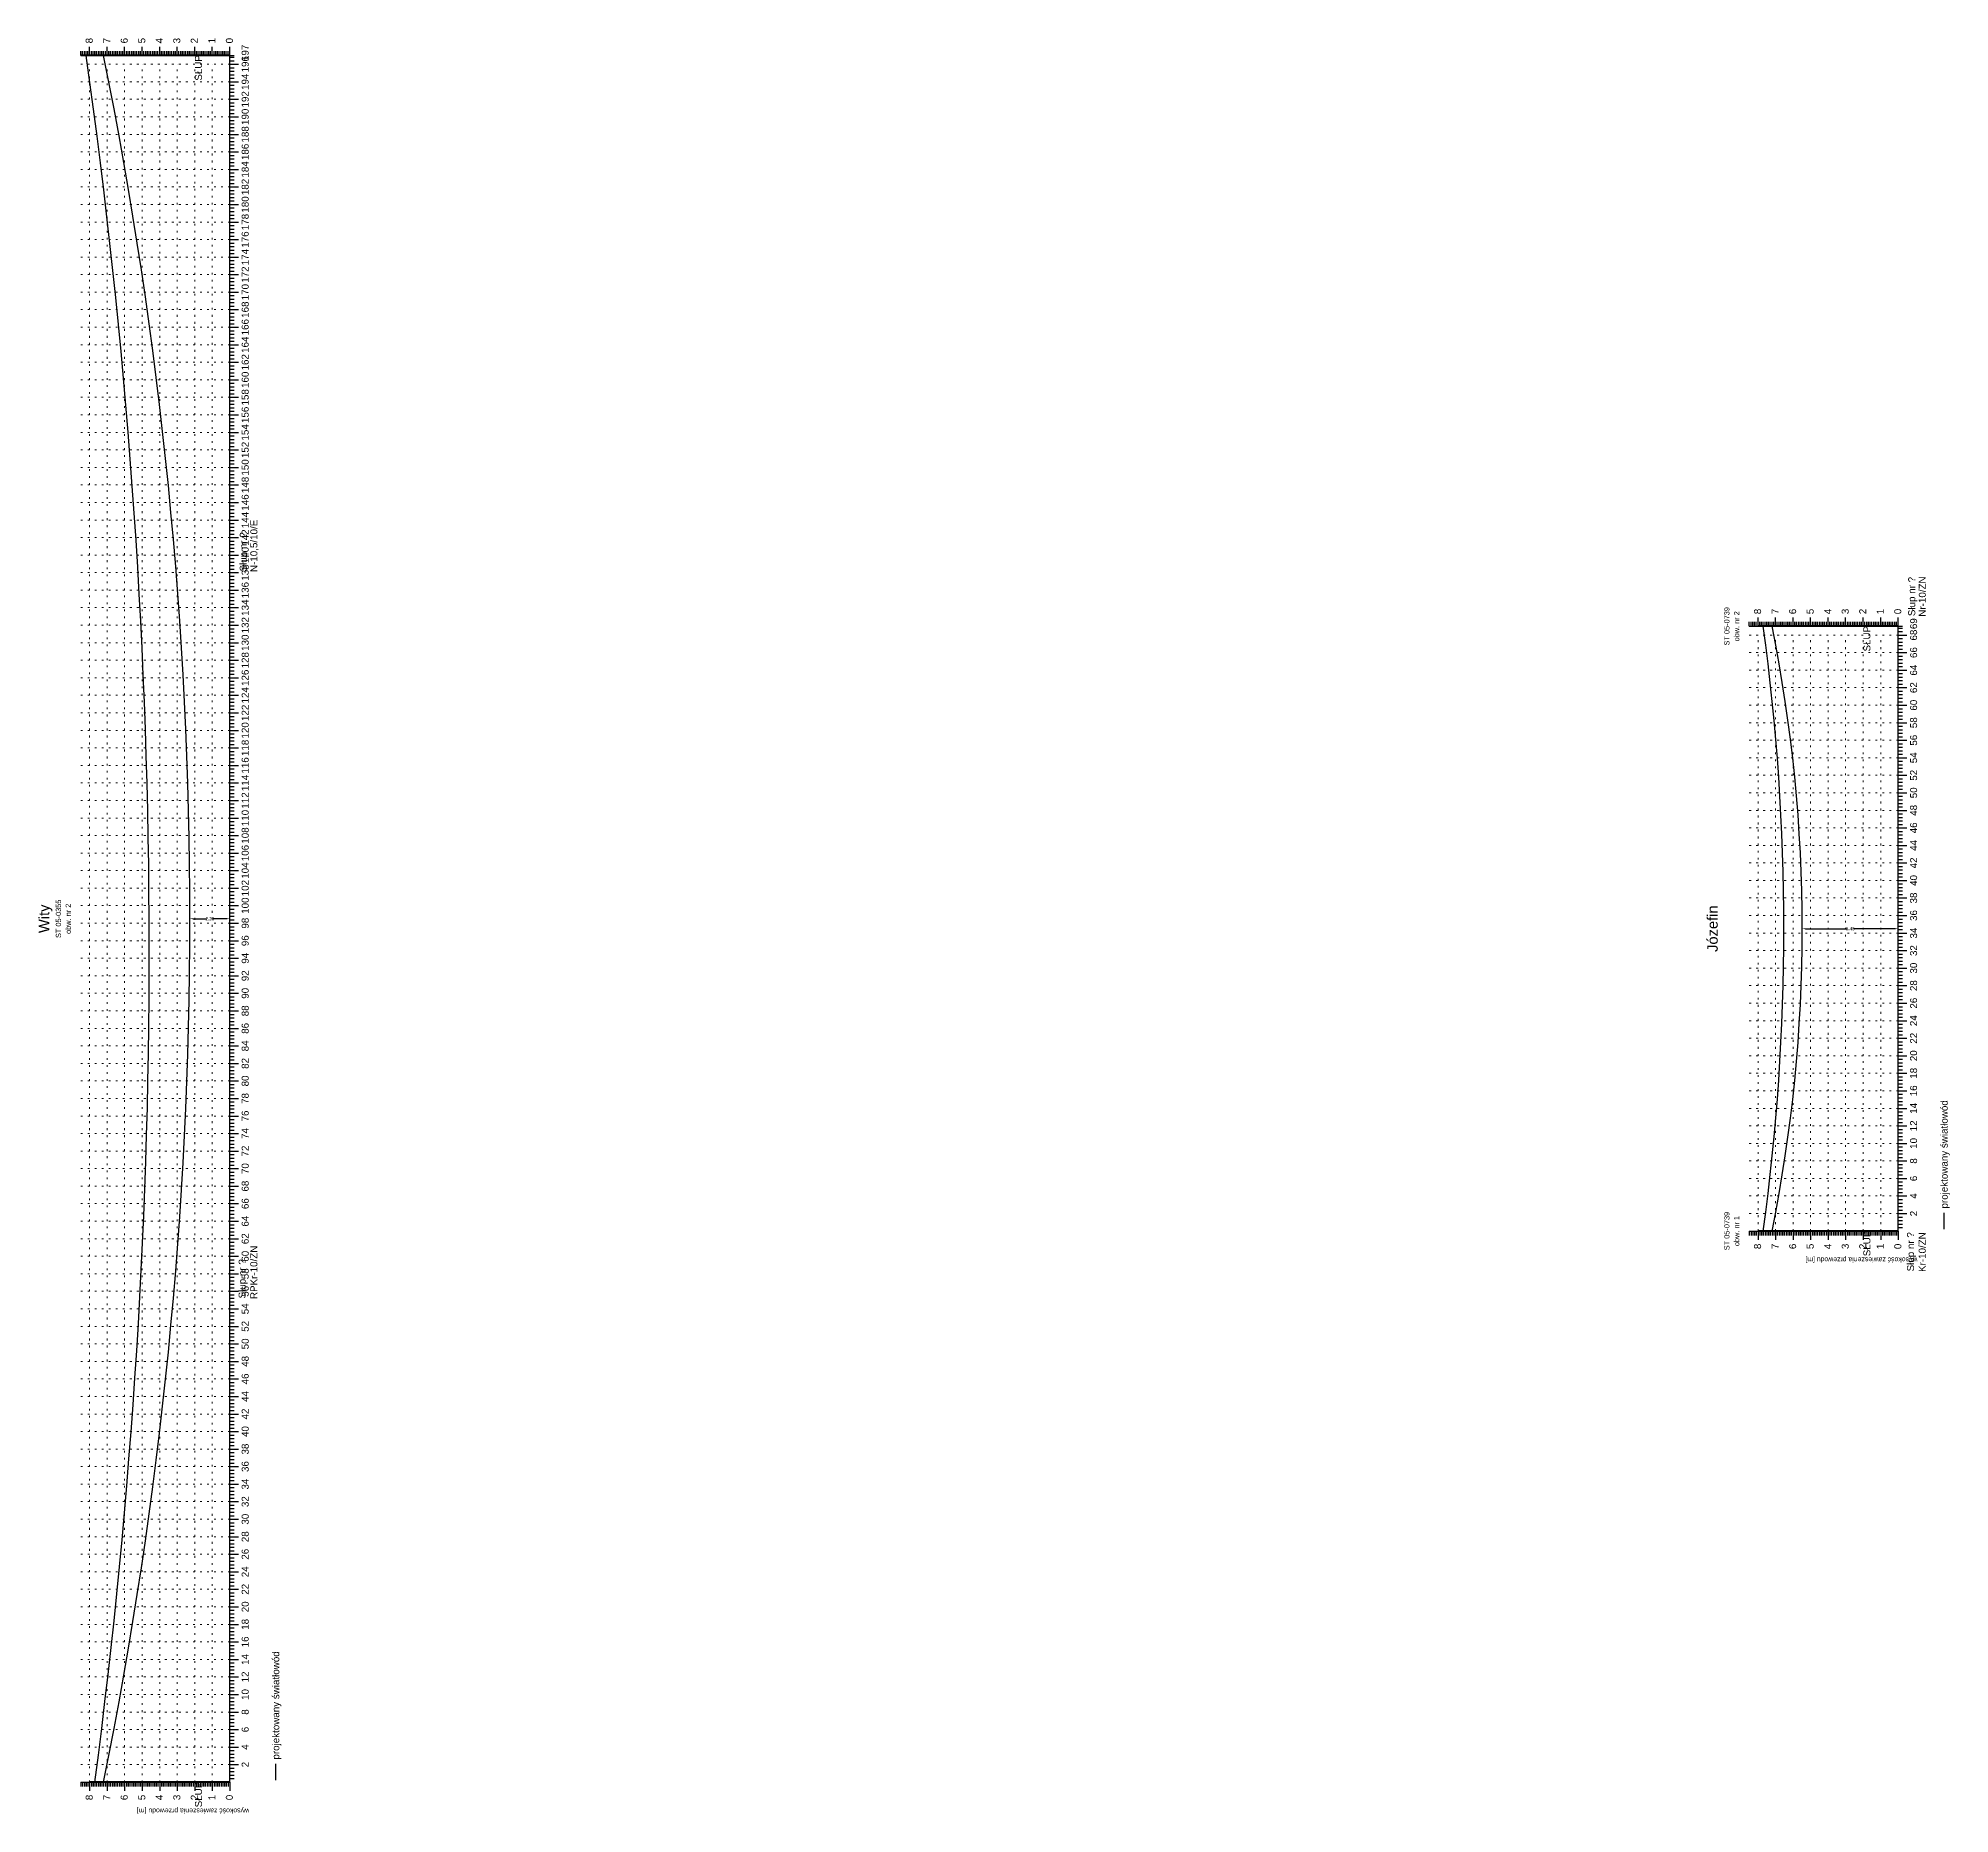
# Model space of a CAD drawing. Header units: inches. Extents: x -863 to 1426, y 1206 to 1480.
# Drawn here: x -675.5 to -566.4, y 1292.6 to 1393.9 of the extents above; entities that cross this region are included whole.
import ezdxf
from ezdxf.enums import TextEntityAlignment as Align

# ---------------------------------------------------------------- set-up
doc = ezdxf.new("R2010")
doc.units = ezdxf.units.IN
doc.header["$MEASUREMENT"] = 0
doc.linetypes.add('ACAD_ISO07W100', pattern=[3, 0, -3])
doc.layers.add('ramka', color=7, linetype='Continuous', plot=False)
doc.styles.get("Standard").update_dxf_attribs({"font": 'arial.ttf'})
doc.dimstyles.get("Standard").update_dxf_attribs({"dimtxt": 0.25, "dimasz": 0.18, "dimexe": 0.18, "dimexo": 0.0625, "dimgap": -0.09, "dimtad": 0, "dimtih": 1, "dimtoh": 1, "dimzin": 0, "dimdsep": 46, "dimtxsty": 'Standard', "dimcen": 0.09, "dimadec": 0, "dimazin": 0, "dimtfac": 1, "dimtofl": 0, "dimtmove": 0, "dimatfit": 3, "dimfxl": 1, "dimtolj": 1, "dimtzin": 0, "dimarcsym": 0})

msp = doc.modelspace()

# ---------------------------------------------------------------- texts
for s, p in [('8', (-672.348, 1393.617)), ('7', (-671.348, 1393.617)), ('6', (-670.348, 1393.617)), ('5', (-669.348, 1393.617)), ('4', (-668.348, 1393.617)), ('3', (-667.348, 1393.617)), ('2', (-666.348, 1393.617)), ('1', (-665.348, 1393.617)), ('0', (-664.348, 1393.617)), ('Słup nr ?', (-663.553, 1363.492)), ('N-10,5/10/E', (-662.948, 1363.461)), ('Słup nr ?', (-568.352, 1360.944)), ('Nr-10/ZN', (-567.747, 1360.913)), ('8', (-577.147, 1361.054)), ('7', (-576.147, 1361.054)), ('6', (-575.147, 1361.054)), ('5', (-574.147, 1361.054)), ('4', (-573.147, 1361.054)), ('3', (-572.147, 1361.054)), ('2', (-571.147, 1361.054)), ('1', (-570.147, 1361.054)), ('0', (-569.147, 1361.054)), ('projektowany światłowód', (-566.501, 1327.149)), ('Słup nr ?', (-568.419, 1323.564)), ('Kr-10/ZN', (-567.752, 1323.53)), ('Słup nr ?', (-663.62, 1322.021)), ('RPKr-10/ZN', (-662.953, 1321.987)), ('projektowany światłowód', (-661.702, 1295.712))]:
    msp.add_text(s, height=0.4, rotation=90).set_placement(p)
for s, height, p in [('197', 0.4, (-663.446, 1393.077)), ('196', 0.4, (-663.446, 1392.427)), ('194', 0.4, (-663.446, 1391.427)), ('192', 0.4, (-663.446, 1390.427)), ('190', 0.4, (-663.446, 1389.427)), ('188', 0.4, (-663.446, 1388.427)), ('186', 0.4, (-663.446, 1387.427)), ('184', 0.4, (-663.446, 1386.427)), ('182', 0.4, (-663.446, 1385.427)), ('180', 0.4, (-663.446, 1384.427)), ('178', 0.4, (-663.446, 1383.427)), ('176', 0.4, (-663.446, 1382.427)), ('174', 0.4, (-663.446, 1381.427)), ('172', 0.4, (-663.446, 1380.427)), ('170', 0.4, (-663.446, 1379.427)), ('168', 0.4, (-663.446, 1378.427)), ('166', 0.4, (-663.446, 1377.427)), ('164', 0.4, (-663.446, 1376.427)), ('162', 0.4, (-663.446, 1375.427)), ('160', 0.4, (-663.446, 1374.427)), ('158', 0.4, (-663.446, 1373.427)), ('156', 0.4, (-663.446, 1372.427)), ('154', 0.4, (-663.446, 1371.427)), ('152', 0.4, (-663.446, 1370.427)), ('150', 0.4, (-663.446, 1369.427)), ('148', 0.4, (-663.446, 1368.427)), ('146', 0.4, (-663.446, 1367.427)), ('144', 0.4, (-663.446, 1366.427)), ('142', 0.4, (-663.446, 1365.427)), ('140', 0.4, (-663.446, 1364.427)), ('138', 0.4, (-663.446, 1363.427)), ('136', 0.4, (-663.446, 1362.427)), ('134', 0.4, (-663.446, 1361.427)), ('ST 05-0739', 0.3, (-578.951, 1360.364)), ('132', 0.4, (-663.446, 1360.427)), ('obw. nr 2', 0.3, (-578.391, 1360.364)), ('69', 0.4, (-568.245, 1360.514)), ('68', 0.4, (-568.245, 1359.864)), ('130', 0.4, (-663.446, 1359.427)), ('66', 0.4, (-568.245, 1358.864)), ('128', 0.4, (-663.446, 1358.427)), ('64', 0.4, (-568.245, 1357.864)), ('126', 0.4, (-663.446, 1357.427)), ('124', 0.4, (-663.446, 1356.427)), ('62', 0.4, (-568.245, 1356.864)), ('122', 0.4, (-663.446, 1355.427)), ('60', 0.4, (-568.245, 1355.864)), ('120', 0.4, (-663.446, 1354.427)), ('58', 0.4, (-568.245, 1354.864)), ('118', 0.4, (-663.446, 1353.427)), ('56', 0.4, (-568.245, 1353.864)), ('116', 0.4, (-663.446, 1352.427)), ('54', 0.4, (-568.245, 1352.864)), ('114', 0.4, (-663.446, 1351.427)), ('52', 0.4, (-568.245, 1351.864)), ('112', 0.4, (-663.446, 1350.427)), ('50', 0.4, (-568.245, 1350.864)), ('110', 0.4, (-663.446, 1349.427)), ('48', 0.4, (-568.245, 1349.864)), ('108', 0.4, (-663.446, 1348.427)), ('46', 0.4, (-568.245, 1348.864)), ('44', 0.4, (-568.245, 1347.864)), ('106', 0.4, (-663.446, 1347.427)), ('42', 0.4, (-568.245, 1346.864)), ('104', 0.4, (-663.446, 1346.427)), ('40', 0.4, (-568.245, 1345.864)), ('102', 0.4, (-663.446, 1345.427)), ('38', 0.4, (-568.245, 1344.864)), ('Wity', 0.6, (-674.822, 1343.677)), ('ST 05-0355', 0.3, (-674.152, 1343.677)), ('obw. nr 2', 0.3, (-673.592, 1343.677)), ('100', 0.4, (-663.446, 1344.427)), ('Józefin', 0.6, (-579.621, 1343.114)), ('36', 0.4, (-568.245, 1343.864)), ('98', 0.4, (-663.446, 1343.427)), ('96', 0.4, (-663.446, 1342.427)), ('34', 0.4, (-568.245, 1342.864)), ('94', 0.4, (-663.446, 1341.427)), ('32', 0.4, (-568.245, 1341.864)), ('92', 0.4, (-663.446, 1340.427)), ('30', 0.4, (-568.245, 1340.864)), ('90', 0.4, (-663.446, 1339.427)), ('28', 0.4, (-568.245, 1339.864)), ('88', 0.4, (-663.446, 1338.427)), ('26', 0.4, (-568.245, 1338.864)), ('86', 0.4, (-663.446, 1337.427)), ('24', 0.4, (-568.245, 1337.864)), ('84', 0.4, (-663.446, 1336.427)), ('22', 0.4, (-568.245, 1336.864)), ('20', 0.4, (-568.245, 1335.864)), ('82', 0.4, (-663.446, 1335.427)), ('18', 0.4, (-568.245, 1334.864)), ('80', 0.4, (-663.446, 1334.427)), ('16', 0.4, (-568.245, 1333.864)), ('78', 0.4, (-663.446, 1333.427)), ('14', 0.4, (-568.245, 1332.864)), ('76', 0.4, (-663.446, 1332.427)), ('12', 0.4, (-568.245, 1331.864)), ('72', 0.4, (-663.446, 1330.427)), ('74', 0.4, (-663.446, 1331.427)), ('10', 0.4, (-568.245, 1330.864)), ('70', 0.4, (-663.446, 1329.427)), ('8', 0.4, (-568.245, 1329.864)), ('68', 0.4, (-663.446, 1328.427)), ('6', 0.4, (-568.245, 1328.864)), ('66', 0.4, (-663.446, 1327.427)), ('4', 0.4, (-568.245, 1327.864)), ('64', 0.4, (-663.446, 1326.427)), ('ST 05-0739', 0.3, (-578.951, 1325.864)), ('obw. nr 1', 0.3, (-578.391, 1325.864)), ('2', 0.4, (-568.245, 1326.864)), ('62', 0.4, (-663.446, 1325.427)), ('60', 0.4, (-663.446, 1324.427)), ('58', 0.4, (-663.446, 1323.427)), ('56', 0.4, (-663.446, 1322.427)), ('54', 0.4, (-663.446, 1321.427)), ('52', 0.4, (-663.446, 1320.427)), ('50', 0.4, (-663.446, 1319.427)), ('48', 0.4, (-663.446, 1318.427)), ('46', 0.4, (-663.446, 1317.427)), ('44', 0.4, (-663.446, 1316.427)), ('42', 0.4, (-663.446, 1315.427)), ('40', 0.4, (-663.446, 1314.427)), ('38', 0.4, (-663.446, 1313.427)), ('36', 0.4, (-663.446, 1312.427)), ('34', 0.4, (-663.446, 1311.427)), ('32', 0.4, (-663.446, 1310.427)), ('30', 0.4, (-663.446, 1309.427)), ('28', 0.4, (-663.446, 1308.427)), ('26', 0.4, (-663.446, 1307.427)), ('24', 0.4, (-663.446, 1306.427)), ('22', 0.4, (-663.446, 1305.427)), ('20', 0.4, (-663.446, 1304.427)), ('18', 0.4, (-663.446, 1303.427)), ('16', 0.4, (-663.446, 1302.427)), ('14', 0.4, (-663.446, 1301.427)), ('12', 0.4, (-663.446, 1300.427)), ('10', 0.4, (-663.446, 1299.427)), ('8', 0.4, (-663.446, 1298.427)), ('6', 0.4, (-663.446, 1297.427)), ('4', 0.4, (-663.446, 1296.427)), ('2', 0.4, (-663.446, 1295.427))]:
    msp.add_text(s, height=height, rotation=90).set_placement(p, align=Align.CENTER)
for s, p in [('8', (-577.147, 1325.144)), ('7', (-576.147, 1325.144)), ('6', (-575.147, 1325.144)), ('5', (-574.147, 1325.144)), ('4', (-573.147, 1325.144)), ('3', (-572.147, 1325.144)), ('2', (-571.147, 1325.144)), ('1', (-570.147, 1325.144)), ('0', (-569.147, 1325.144)), ('8', (-672.348, 1293.707)), ('7', (-671.348, 1293.707)), ('6', (-670.348, 1293.707)), ('5', (-669.348, 1293.707)), ('4', (-668.348, 1293.707)), ('3', (-667.348, 1293.707)), ('2', (-666.348, 1293.707)), ('1', (-665.348, 1293.707)), ('0', (-664.348, 1293.707))]:
    msp.add_text(s, height=0.4, rotation=90).set_placement(p, align=Align.RIGHT)
at = {"attachment_point": 5}
for s, insert, char_height, width, rotation in [('SŁUP', (-666.308, 1392.219), 0.4, 1.537, 90), ('SŁUP', (-571.107, 1359.656), 0.4, 1.537, 90), ('SŁUP', (-571.107, 1325.156), 0.4, 1.537, 90), ('wysokość zawieszenia przewodu [m]', (-571.423, 1324.261), 0.28, 9.28, 180), ('SŁUP', (-666.308, 1293.719), 0.4, 1.537, 90), ('wysokość zawieszenia przewodu [m]', (-666.624, 1292.824), 0.28, 9.28, 180)]:
    msp.add_mtext(s, dxfattribs=dict(at, insert=insert, char_height=char_height, width=width, rotation=rotation))

# ---------------------------------------------------------------- blocks, each defined once
blk = doc.blocks.new('*D3')
at = {"color": 0, "lineweight": -2}
for p, q in [((-666.8, 1343.73), (-666.8, 1343.86)), ((-664.52, 1343.58), (-664.52, 1343.86)), ((-666.62, 1343.68), (-665.84, 1343.68)), ((-664.7, 1343.68), (-665.48, 1343.68))]:
    blk.add_line(p, q, dxfattribs=at)
at = {"color": 0}
for points in [[(-666.62, 1343.71), (-666.62, 1343.65), (-666.8, 1343.68)], [(-664.7, 1343.71), (-664.7, 1343.65), (-664.52, 1343.68)]]:
    blk.add_solid(points, dxfattribs=at)
at = {"layer": 'Defpoints', "color": 0}
for p in [(-666.8, 1343.67), (-664.52, 1343.68), (-664.52, 1343.52)]:
    blk.add_point(p, dxfattribs=at)
at = {"color": 0, "lineweight": 25, "insert": (-665.66, 1343.68), "char_height": 0.18, "attachment_point": 5}
blk.add_mtext('\\A1;2.28', dxfattribs=at)
blk = doc.blocks.new('*D4')
at = {"color": 0, "lineweight": -2}
for p, q in [((-574.8, 1343.17), (-574.8, 1343.29)), ((-574.62, 1343.11), (-572.24, 1343.11)), ((-569.5, 1343.11), (-571.88, 1343.11)), ((-569.32, 1343.02), (-569.32, 1343.29))]:
    blk.add_line(p, q, dxfattribs=at)
at = {"color": 0}
for points in [[(-574.62, 1343.14), (-574.62, 1343.08), (-574.8, 1343.11)], [(-569.5, 1343.14), (-569.5, 1343.08), (-569.32, 1343.11)]]:
    blk.add_solid(points, dxfattribs=at)
at = {"layer": 'Defpoints', "color": 0}
for p in [(-574.8, 1343.11), (-569.32, 1343.11), (-569.32, 1342.96)]:
    blk.add_point(p, dxfattribs=at)
at = {"color": 0, "lineweight": 25, "insert": (-572.06, 1343.11), "char_height": 0.18, "attachment_point": 5}
blk.add_mtext('\\A1;5.48', dxfattribs=at)

# ---------------------------------------------------------------- dimensions: what is measured, and where the dimension line sits
at = {"lineweight": 25}
for base, p1, p2, text, picture, middle in [((-664.522, 1343.677), (-666.797, 1343.669), (-664.522, 1343.519), '2.28', '*D3', (-665.659, 1343.677)), ((-569.321, 1343.114), (-574.796, 1343.106), (-569.321, 1342.956), '5.48', '*D4', (-572.059, 1343.114))]:
    dim = msp.add_linear_dim(base=base, p1=p1, p2=p2, angle=180, text=text, dimstyle='Standard', dxfattribs=at)
    dim.commit()
    dim.dimension.update_dxf_attribs({"geometry": picture, "text_midpoint": middle})

# ---------------------------------------------------------------- linework, layer by layer
for p, q in [((-673.022, 1392.927), (-673.022, 1393.177)), ((-673.022, 1392.927), (-664.522, 1392.927)), ((-672.922, 1392.927), (-672.922, 1393.177)), ((-672.822, 1392.927), (-672.822, 1393.177)), ((-672.722, 1392.927), (-672.722, 1393.177)), ((-672.622, 1392.927), (-672.622, 1393.177)), ((-672.522, 1392.927), (-672.522, 1393.427)), ((-672.422, 1392.927), (-672.422, 1393.177)), ((-672.322, 1392.927), (-672.322, 1393.177)), ((-672.222, 1392.927), (-672.222, 1393.177)), ((-672.122, 1392.927), (-672.122, 1393.177)), ((-672.022, 1392.927), (-672.022, 1393.177)), ((-671.922, 1392.927), (-671.922, 1393.177)), ((-671.822, 1392.927), (-671.822, 1393.177)), ((-671.722, 1392.927), (-671.722, 1393.177)), ((-671.622, 1392.927), (-671.622, 1393.177)), ((-671.522, 1392.927), (-671.522, 1393.427)), ((-671.422, 1392.927), (-671.422, 1393.177)), ((-671.322, 1392.927), (-671.322, 1393.177)), ((-671.222, 1392.927), (-671.222, 1393.177)), ((-671.122, 1392.927), (-671.122, 1393.177)), ((-671.022, 1392.927), (-671.022, 1393.177)), ((-670.922, 1392.927), (-670.922, 1393.177)), ((-670.822, 1392.927), (-670.822, 1393.177)), ((-670.722, 1392.927), (-670.722, 1393.177)), ((-670.622, 1392.927), (-670.622, 1393.177)), ((-670.522, 1392.927), (-670.522, 1393.427)), ((-670.422, 1392.927), (-670.422, 1393.177)), ((-670.322, 1392.927), (-670.322, 1393.177)), ((-670.222, 1392.927), (-670.222, 1393.177)), ((-670.122, 1392.927), (-670.122, 1393.177)), ((-670.022, 1392.927), (-670.022, 1393.177)), ((-669.922, 1392.927), (-669.922, 1393.177)), ((-669.822, 1392.927), (-669.822, 1393.177)), ((-669.722, 1392.927), (-669.722, 1393.177)), ((-669.622, 1392.927), (-669.622, 1393.177)), ((-669.522, 1392.927), (-669.522, 1393.427)), ((-669.422, 1392.927), (-669.422, 1393.177)), ((-669.322, 1392.927), (-669.322, 1393.177)), ((-669.222, 1392.927), (-669.222, 1393.177)), ((-669.122, 1392.927), (-669.122, 1393.177)), ((-669.022, 1392.927), (-669.022, 1393.177)), ((-668.922, 1392.927), (-668.922, 1393.177)), ((-668.822, 1392.927), (-668.822, 1393.177)), ((-668.722, 1392.927), (-668.722, 1393.177)), ((-668.622, 1392.927), (-668.622, 1393.177)), ((-668.522, 1392.927), (-668.522, 1393.427)), ((-668.422, 1392.927), (-668.422, 1393.177)), ((-668.322, 1392.927), (-668.322, 1393.177)), ((-668.222, 1392.927), (-668.222, 1393.177)), ((-668.122, 1392.927), (-668.122, 1393.177)), ((-668.022, 1392.927), (-668.022, 1393.177)), ((-667.922, 1392.927), (-667.922, 1393.177)), ((-667.822, 1392.927), (-667.822, 1393.177)), ((-667.722, 1392.927), (-667.722, 1393.177)), ((-667.622, 1392.927), (-667.622, 1393.177)), ((-667.522, 1392.927), (-667.522, 1393.427)), ((-667.422, 1392.927), (-667.422, 1393.177)), ((-667.322, 1392.927), (-667.322, 1393.177)), ((-667.222, 1392.927), (-667.222, 1393.177)), ((-667.122, 1392.927), (-667.122, 1393.177)), ((-667.022, 1392.927), (-667.022, 1393.177)), ((-666.922, 1392.927), (-666.922, 1393.177)), ((-666.822, 1392.927), (-666.822, 1393.177)), ((-666.722, 1392.927), (-666.722, 1393.177)), ((-666.622, 1392.927), (-666.622, 1393.177)), ((-666.522, 1392.927), (-666.522, 1393.427)), ((-666.422, 1392.927), (-666.422, 1393.177)), ((-666.322, 1392.927), (-666.322, 1393.177)), ((-666.222, 1392.927), (-666.222, 1393.177)), ((-666.122, 1392.927), (-666.122, 1393.177)), ((-666.022, 1392.927), (-666.022, 1393.177)), ((-665.922, 1392.927), (-665.922, 1393.177)), ((-665.822, 1392.927), (-665.822, 1393.177)), ((-665.722, 1392.927), (-665.722, 1393.177)), ((-665.622, 1392.927), (-665.622, 1393.177)), ((-665.522, 1392.927), (-665.522, 1393.427)), ((-665.422, 1392.927), (-665.422, 1393.177)), ((-665.322, 1392.927), (-665.322, 1393.177)), ((-665.222, 1392.927), (-665.222, 1393.177)), ((-665.122, 1392.927), (-665.122, 1393.177)), ((-665.022, 1392.927), (-665.022, 1393.177)), ((-664.922, 1392.927), (-664.922, 1393.177)), ((-664.822, 1392.927), (-664.822, 1393.177)), ((-664.722, 1392.927), (-664.722, 1393.177)), ((-664.622, 1392.927), (-664.622, 1393.177)), ((-664.522, 1392.927), (-664.522, 1393.427)), ((-664.522, 1294.427), (-664.522, 1392.927)), ((-664.522, 1392.927), (-664.272, 1392.927)), ((-664.522, 1392.827), (-664.272, 1392.827)), ((-664.522, 1392.627), (-664.272, 1392.627)), ((-664.522, 1392.427), (-664.022, 1392.427)), ((-664.522, 1392.227), (-664.272, 1392.227)), ((-664.522, 1392.027), (-664.272, 1392.027)), ((-664.522, 1391.827), (-664.272, 1391.827)), ((-664.522, 1391.627), (-664.272, 1391.627)), ((-664.522, 1391.427), (-664.022, 1391.427)), ((-664.522, 1391.227), (-664.272, 1391.227)), ((-664.522, 1391.027), (-664.272, 1391.027)), ((-664.522, 1390.827), (-664.272, 1390.827)), ((-664.522, 1390.627), (-664.272, 1390.627)), ((-664.522, 1390.427), (-664.022, 1390.427)), ((-664.522, 1390.227), (-664.272, 1390.227)), ((-664.522, 1390.027), (-664.272, 1390.027)), ((-664.522, 1389.827), (-664.272, 1389.827)), ((-664.522, 1389.627), (-664.272, 1389.627)), ((-664.522, 1389.427), (-664.022, 1389.427)), ((-664.522, 1389.227), (-664.272, 1389.227)), ((-664.522, 1389.027), (-664.272, 1389.027)), ((-664.522, 1388.827), (-664.272, 1388.827)), ((-664.522, 1388.627), (-664.272, 1388.627)), ((-664.522, 1388.427), (-664.022, 1388.427)), ((-664.522, 1388.227), (-664.272, 1388.227)), ((-664.522, 1388.027), (-664.272, 1388.027)), ((-664.522, 1387.827), (-664.272, 1387.827)), ((-664.522, 1387.627), (-664.272, 1387.627)), ((-664.522, 1387.427), (-664.022, 1387.427)), ((-664.522, 1387.227), (-664.272, 1387.227)), ((-664.522, 1387.027), (-664.272, 1387.027)), ((-664.522, 1386.827), (-664.272, 1386.827)), ((-664.522, 1386.627), (-664.272, 1386.627)), ((-664.522, 1386.427), (-664.022, 1386.427)), ((-664.522, 1386.227), (-664.272, 1386.227)), ((-664.522, 1386.027), (-664.272, 1386.027)), ((-664.522, 1385.827), (-664.272, 1385.827)), ((-664.522, 1385.627), (-664.272, 1385.627)), ((-664.522, 1385.427), (-664.022, 1385.427)), ((-664.522, 1385.227), (-664.272, 1385.227)), ((-664.522, 1385.027), (-664.272, 1385.027)), ((-664.522, 1384.827), (-664.272, 1384.827)), ((-664.522, 1384.627), (-664.272, 1384.627)), ((-664.522, 1384.427), (-664.022, 1384.427)), ((-664.522, 1384.227), (-664.272, 1384.227)), ((-664.522, 1384.027), (-664.272, 1384.027)), ((-664.522, 1383.827), (-664.272, 1383.827)), ((-664.522, 1383.627), (-664.272, 1383.627)), ((-664.522, 1383.427), (-664.022, 1383.427)), ((-664.522, 1383.227), (-664.272, 1383.227)), ((-664.522, 1383.027), (-664.272, 1383.027)), ((-664.522, 1382.827), (-664.272, 1382.827)), ((-664.522, 1382.627), (-664.272, 1382.627)), ((-664.522, 1382.427), (-664.022, 1382.427)), ((-664.522, 1382.227), (-664.272, 1382.227)), ((-664.522, 1382.027), (-664.272, 1382.027)), ((-664.522, 1381.827), (-664.272, 1381.827)), ((-664.522, 1381.627), (-664.272, 1381.627)), ((-664.522, 1381.427), (-664.022, 1381.427)), ((-664.522, 1381.227), (-664.272, 1381.227)), ((-664.522, 1381.027), (-664.272, 1381.027)), ((-664.522, 1380.827), (-664.272, 1380.827)), ((-664.522, 1380.627), (-664.272, 1380.627)), ((-664.522, 1380.427), (-664.022, 1380.427)), ((-664.522, 1380.227), (-664.272, 1380.227)), ((-664.522, 1380.027), (-664.272, 1380.027)), ((-664.522, 1379.827), (-664.272, 1379.827)), ((-664.522, 1379.627), (-664.272, 1379.627)), ((-664.522, 1379.427), (-664.022, 1379.427)), ((-664.522, 1379.227), (-664.272, 1379.227)), ((-664.522, 1379.027), (-664.272, 1379.027)), ((-664.522, 1378.827), (-664.272, 1378.827)), ((-664.522, 1378.627), (-664.272, 1378.627)), ((-664.522, 1378.427), (-664.022, 1378.427)), ((-664.522, 1378.227), (-664.272, 1378.227)), ((-664.522, 1378.027), (-664.272, 1378.027)), ((-664.522, 1377.827), (-664.272, 1377.827)), ((-664.522, 1377.627), (-664.272, 1377.627)), ((-664.522, 1377.427), (-664.022, 1377.427)), ((-664.522, 1377.227), (-664.272, 1377.227)), ((-664.522, 1377.027), (-664.272, 1377.027)), ((-664.522, 1376.827), (-664.272, 1376.827)), ((-664.522, 1376.627), (-664.272, 1376.627)), ((-664.522, 1376.427), (-664.022, 1376.427)), ((-664.522, 1376.227), (-664.272, 1376.227)), ((-664.522, 1376.027), (-664.272, 1376.027)), ((-664.522, 1375.827), (-664.272, 1375.827)), ((-664.522, 1375.627), (-664.272, 1375.627)), ((-664.522, 1375.427), (-664.022, 1375.427)), ((-664.522, 1375.227), (-664.272, 1375.227)), ((-664.522, 1375.027), (-664.272, 1375.027)), ((-664.522, 1374.827), (-664.272, 1374.827)), ((-664.522, 1374.627), (-664.272, 1374.627)), ((-664.522, 1374.427), (-664.022, 1374.427)), ((-664.522, 1374.227), (-664.272, 1374.227)), ((-664.522, 1374.027), (-664.272, 1374.027)), ((-664.522, 1373.827), (-664.272, 1373.827)), ((-664.522, 1373.627), (-664.272, 1373.627)), ((-664.522, 1373.427), (-664.022, 1373.427)), ((-664.522, 1373.227), (-664.272, 1373.227)), ((-664.522, 1373.027), (-664.272, 1373.027)), ((-664.522, 1372.827), (-664.272, 1372.827)), ((-664.522, 1372.627), (-664.272, 1372.627)), ((-664.522, 1372.427), (-664.022, 1372.427)), ((-664.522, 1372.227), (-664.272, 1372.227)), ((-664.522, 1372.027), (-664.272, 1372.027)), ((-664.522, 1371.827), (-664.272, 1371.827)), ((-664.522, 1371.627), (-664.272, 1371.627)), ((-664.522, 1371.427), (-664.022, 1371.427)), ((-664.522, 1371.227), (-664.272, 1371.227)), ((-664.522, 1371.027), (-664.272, 1371.027)), ((-664.522, 1370.827), (-664.272, 1370.827)), ((-664.522, 1370.627), (-664.272, 1370.627)), ((-664.522, 1370.427), (-664.022, 1370.427)), ((-664.522, 1370.227), (-664.272, 1370.227)), ((-664.522, 1370.027), (-664.272, 1370.027)), ((-664.522, 1369.827), (-664.272, 1369.827)), ((-664.522, 1369.627), (-664.272, 1369.627)), ((-664.522, 1369.427), (-664.022, 1369.427)), ((-664.522, 1369.227), (-664.272, 1369.227)), ((-664.522, 1369.027), (-664.272, 1369.027)), ((-664.522, 1368.827), (-664.272, 1368.827)), ((-664.522, 1368.627), (-664.272, 1368.627)), ((-664.522, 1368.427), (-664.022, 1368.427)), ((-664.522, 1368.227), (-664.272, 1368.227)), ((-664.522, 1368.027), (-664.272, 1368.027)), ((-664.522, 1367.827), (-664.272, 1367.827)), ((-664.522, 1367.627), (-664.272, 1367.627)), ((-664.522, 1367.427), (-664.022, 1367.427)), ((-664.522, 1367.227), (-664.272, 1367.227)), ((-664.522, 1367.027), (-664.272, 1367.027)), ((-664.522, 1366.827), (-664.272, 1366.827)), ((-664.522, 1366.627), (-664.272, 1366.627)), ((-664.522, 1366.427), (-664.022, 1366.427)), ((-664.522, 1366.227), (-664.272, 1366.227)), ((-664.522, 1366.027), (-664.272, 1366.027)), ((-664.522, 1365.827), (-664.272, 1365.827)), ((-664.522, 1365.627), (-664.272, 1365.627)), ((-664.522, 1365.427), (-664.022, 1365.427)), ((-664.522, 1365.227), (-664.272, 1365.227)), ((-664.522, 1365.027), (-664.272, 1365.027)), ((-664.522, 1364.827), (-664.272, 1364.827)), ((-664.522, 1364.627), (-664.272, 1364.627)), ((-664.522, 1364.427), (-664.022, 1364.427)), ((-664.522, 1364.227), (-664.272, 1364.227)), ((-664.522, 1364.027), (-664.272, 1364.027)), ((-664.522, 1363.827), (-664.272, 1363.827)), ((-664.522, 1363.627), (-664.272, 1363.627)), ((-664.522, 1363.427), (-664.022, 1363.427)), ((-664.522, 1363.227), (-664.272, 1363.227)), ((-664.522, 1363.027), (-664.272, 1363.027)), ((-664.522, 1362.827), (-664.272, 1362.827)), ((-664.522, 1362.627), (-664.272, 1362.627)), ((-664.522, 1362.427), (-664.022, 1362.427)), ((-664.522, 1362.227), (-664.272, 1362.227)), ((-664.522, 1362.027), (-664.272, 1362.027)), ((-664.522, 1361.827), (-664.272, 1361.827)), ((-664.522, 1361.627), (-664.272, 1361.627)), ((-664.522, 1361.427), (-664.022, 1361.427)), ((-664.522, 1361.227), (-664.272, 1361.227)), ((-664.522, 1361.027), (-664.272, 1361.027)), ((-664.522, 1360.827), (-664.272, 1360.827)), ((-664.522, 1360.627), (-664.272, 1360.627)), ((-664.522, 1360.427), (-664.022, 1360.427)), ((-664.522, 1360.227), (-664.272, 1360.227)), ((-577.821, 1360.364), (-577.821, 1360.614)), ((-577.821, 1360.364), (-569.321, 1360.364)), ((-577.721, 1360.364), (-577.721, 1360.614)), ((-577.621, 1360.364), (-577.621, 1360.614)), ((-577.521, 1360.364), (-577.521, 1360.614)), ((-577.421, 1360.364), (-577.421, 1360.614)), ((-577.321, 1360.364), (-577.321, 1360.864)), ((-577.221, 1360.364), (-577.221, 1360.614)), ((-577.121, 1360.364), (-577.121, 1360.614)), ((-577.021, 1360.364), (-577.021, 1360.614)), ((-576.921, 1360.364), (-576.921, 1360.614)), ((-576.821, 1360.364), (-576.821, 1360.614)), ((-576.721, 1360.364), (-576.721, 1360.614)), ((-576.621, 1360.364), (-576.621, 1360.614)), ((-576.521, 1360.364), (-576.521, 1360.614)), ((-576.421, 1360.364), (-576.421, 1360.614)), ((-576.321, 1360.364), (-576.321, 1360.864)), ((-576.221, 1360.364), (-576.221, 1360.614)), ((-576.121, 1360.364), (-576.121, 1360.614)), ((-576.021, 1360.364), (-576.021, 1360.614)), ((-575.921, 1360.364), (-575.921, 1360.614)), ((-575.821, 1360.364), (-575.821, 1360.614)), ((-575.721, 1360.364), (-575.721, 1360.614)), ((-575.621, 1360.364), (-575.621, 1360.614)), ((-575.521, 1360.364), (-575.521, 1360.614)), ((-575.421, 1360.364), (-575.421, 1360.614)), ((-575.321, 1360.364), (-575.321, 1360.864)), ((-575.221, 1360.364), (-575.221, 1360.614)), ((-575.121, 1360.364), (-575.121, 1360.614)), ((-575.021, 1360.364), (-575.021, 1360.614)), ((-574.921, 1360.364), (-574.921, 1360.614)), ((-574.821, 1360.364), (-574.821, 1360.614)), ((-574.721, 1360.364), (-574.721, 1360.614)), ((-574.621, 1360.364), (-574.621, 1360.614)), ((-574.521, 1360.364), (-574.521, 1360.614)), ((-574.421, 1360.364), (-574.421, 1360.614)), ((-574.321, 1360.364), (-574.321, 1360.864)), ((-574.221, 1360.364), (-574.221, 1360.614)), ((-574.121, 1360.364), (-574.121, 1360.614)), ((-574.021, 1360.364), (-574.021, 1360.614)), ((-573.921, 1360.364), (-573.921, 1360.614)), ((-573.821, 1360.364), (-573.821, 1360.614)), ((-573.721, 1360.364), (-573.721, 1360.614)), ((-573.621, 1360.364), (-573.621, 1360.614)), ((-573.521, 1360.364), (-573.521, 1360.614)), ((-573.421, 1360.364), (-573.421, 1360.614)), ((-573.321, 1360.364), (-573.321, 1360.864)), ((-573.221, 1360.364), (-573.221, 1360.614)), ((-573.121, 1360.364), (-573.121, 1360.614)), ((-573.021, 1360.364), (-573.021, 1360.614)), ((-572.921, 1360.364), (-572.921, 1360.614)), ((-572.821, 1360.364), (-572.821, 1360.614)), ((-572.721, 1360.364), (-572.721, 1360.614)), ((-572.621, 1360.364), (-572.621, 1360.614)), ((-572.521, 1360.364), (-572.521, 1360.614)), ((-572.421, 1360.364), (-572.421, 1360.614)), ((-572.321, 1360.364), (-572.321, 1360.864)), ((-572.221, 1360.364), (-572.221, 1360.614)), ((-572.121, 1360.364), (-572.121, 1360.614)), ((-572.021, 1360.364), (-572.021, 1360.614)), ((-571.921, 1360.364), (-571.921, 1360.614)), ((-571.821, 1360.364), (-571.821, 1360.614)), ((-571.721, 1360.364), (-571.721, 1360.614)), ((-571.621, 1360.364), (-571.621, 1360.614)), ((-571.521, 1360.364), (-571.521, 1360.614)), ((-571.421, 1360.364), (-571.421, 1360.614)), ((-571.321, 1360.364), (-571.321, 1360.864)), ((-571.221, 1360.364), (-571.221, 1360.614)), ((-571.121, 1360.364), (-571.121, 1360.614)), ((-571.021, 1360.364), (-571.021, 1360.614)), ((-570.921, 1360.364), (-570.921, 1360.614)), ((-570.821, 1360.364), (-570.821, 1360.614)), ((-570.721, 1360.364), (-570.721, 1360.614)), ((-570.621, 1360.364), (-570.621, 1360.614)), ((-570.521, 1360.364), (-570.521, 1360.614)), ((-570.421, 1360.364), (-570.421, 1360.614)), ((-570.321, 1360.364), (-570.321, 1360.864)), ((-570.221, 1360.364), (-570.221, 1360.614)), ((-570.121, 1360.364), (-570.121, 1360.614)), ((-570.021, 1360.364), (-570.021, 1360.614)), ((-569.921, 1360.364), (-569.921, 1360.614)), ((-569.821, 1360.364), (-569.821, 1360.614)), ((-569.721, 1360.364), (-569.721, 1360.614)), ((-569.621, 1360.364), (-569.621, 1360.614)), ((-569.521, 1360.364), (-569.521, 1360.614)), ((-569.421, 1360.364), (-569.421, 1360.614)), ((-569.321, 1360.364), (-569.321, 1360.864)), ((-569.321, 1325.864), (-569.321, 1360.364)), ((-569.321, 1360.364), (-569.071, 1360.364)), ((-569.321, 1360.264), (-569.071, 1360.264)), ((-664.522, 1360.027), (-664.272, 1360.027)), ((-664.522, 1359.827), (-664.272, 1359.827)), ((-664.522, 1359.627), (-664.272, 1359.627)), ((-664.522, 1359.427), (-664.022, 1359.427)), ((-664.522, 1359.227), (-664.272, 1359.227)), ((-569.321, 1360.064), (-569.071, 1360.064)), ((-569.321, 1359.864), (-568.821, 1359.864)), ((-569.321, 1359.664), (-569.071, 1359.664)), ((-569.321, 1359.464), (-569.071, 1359.464)), ((-569.321, 1359.264), (-569.071, 1359.264)), ((-569.321, 1359.064), (-569.071, 1359.064)), ((-664.522, 1359.027), (-664.272, 1359.027)), ((-664.522, 1358.827), (-664.272, 1358.827)), ((-664.522, 1358.627), (-664.272, 1358.627)), ((-664.522, 1358.427), (-664.022, 1358.427)), ((-664.522, 1358.227), (-664.272, 1358.227)), ((-664.522, 1358.027), (-664.272, 1358.027)), ((-569.321, 1358.864), (-568.821, 1358.864)), ((-569.321, 1358.664), (-569.071, 1358.664)), ((-569.321, 1358.464), (-569.071, 1358.464)), ((-569.321, 1358.264), (-569.071, 1358.264)), ((-569.321, 1358.064), (-569.071, 1358.064)), ((-664.522, 1357.827), (-664.272, 1357.827)), ((-664.522, 1357.627), (-664.272, 1357.627)), ((-664.522, 1357.427), (-664.022, 1357.427)), ((-664.522, 1357.227), (-664.272, 1357.227)), ((-664.522, 1357.027), (-664.272, 1357.027)), ((-569.321, 1357.864), (-568.821, 1357.864)), ((-569.321, 1357.664), (-569.071, 1357.664)), ((-569.321, 1357.464), (-569.071, 1357.464)), ((-569.321, 1357.264), (-569.071, 1357.264)), ((-569.321, 1357.064), (-569.071, 1357.064)), ((-664.522, 1356.827), (-664.272, 1356.827)), ((-664.522, 1356.627), (-664.272, 1356.627)), ((-664.522, 1356.427), (-664.022, 1356.427)), ((-664.522, 1356.227), (-664.272, 1356.227)), ((-664.522, 1356.027), (-664.272, 1356.027)), ((-664.522, 1355.827), (-664.272, 1355.827)), ((-569.321, 1356.864), (-568.821, 1356.864)), ((-569.321, 1356.664), (-569.071, 1356.664)), ((-569.321, 1356.464), (-569.071, 1356.464)), ((-569.321, 1356.264), (-569.071, 1356.264)), ((-569.321, 1356.064), (-569.071, 1356.064)), ((-569.321, 1355.864), (-568.821, 1355.864)), ((-664.522, 1355.627), (-664.272, 1355.627)), ((-664.522, 1355.427), (-664.022, 1355.427)), ((-664.522, 1355.227), (-664.272, 1355.227)), ((-664.522, 1355.027), (-664.272, 1355.027)), ((-664.522, 1354.827), (-664.272, 1354.827)), ((-569.321, 1355.664), (-569.071, 1355.664)), ((-569.321, 1355.464), (-569.071, 1355.464)), ((-569.321, 1355.264), (-569.071, 1355.264)), ((-569.321, 1355.064), (-569.071, 1355.064)), ((-569.321, 1354.864), (-568.821, 1354.864)), ((-664.522, 1354.627), (-664.272, 1354.627)), ((-664.522, 1354.427), (-664.022, 1354.427)), ((-664.522, 1354.227), (-664.272, 1354.227)), ((-664.522, 1354.027), (-664.272, 1354.027)), ((-664.522, 1353.827), (-664.272, 1353.827)), ((-664.522, 1353.627), (-664.272, 1353.627)), ((-569.321, 1354.664), (-569.071, 1354.664)), ((-569.321, 1354.464), (-569.071, 1354.464)), ((-569.321, 1354.264), (-569.071, 1354.264)), ((-569.321, 1354.064), (-569.071, 1354.064)), ((-569.321, 1353.864), (-568.821, 1353.864)), ((-569.321, 1353.664), (-569.071, 1353.664)), ((-664.522, 1353.427), (-664.022, 1353.427)), ((-664.522, 1353.227), (-664.272, 1353.227)), ((-664.522, 1353.027), (-664.272, 1353.027)), ((-664.522, 1352.827), (-664.272, 1352.827)), ((-664.522, 1352.627), (-664.272, 1352.627)), ((-569.321, 1353.464), (-569.071, 1353.464)), ((-569.321, 1353.264), (-569.071, 1353.264)), ((-569.321, 1353.064), (-569.071, 1353.064)), ((-569.321, 1352.864), (-568.821, 1352.864)), ((-569.321, 1352.664), (-569.071, 1352.664)), ((-664.522, 1352.427), (-664.022, 1352.427)), ((-664.522, 1352.227), (-664.272, 1352.227)), ((-664.522, 1352.027), (-664.272, 1352.027)), ((-664.522, 1351.827), (-664.272, 1351.827)), ((-664.522, 1351.627), (-664.272, 1351.627)), ((-664.522, 1351.427), (-664.022, 1351.427)), ((-569.321, 1352.464), (-569.071, 1352.464)), ((-569.321, 1352.264), (-569.071, 1352.264)), ((-569.321, 1352.064), (-569.071, 1352.064)), ((-569.321, 1351.864), (-568.821, 1351.864)), ((-569.321, 1351.664), (-569.071, 1351.664)), ((-569.321, 1351.464), (-569.071, 1351.464)), ((-664.522, 1351.227), (-664.272, 1351.227)), ((-664.522, 1351.027), (-664.272, 1351.027)), ((-664.522, 1350.827), (-664.272, 1350.827)), ((-664.522, 1350.627), (-664.272, 1350.627)), ((-664.522, 1350.427), (-664.022, 1350.427)), ((-569.321, 1351.264), (-569.071, 1351.264)), ((-569.321, 1351.064), (-569.071, 1351.064)), ((-569.321, 1350.864), (-568.821, 1350.864)), ((-569.321, 1350.664), (-569.071, 1350.664)), ((-569.321, 1350.464), (-569.071, 1350.464)), ((-664.522, 1350.227), (-664.272, 1350.227)), ((-664.522, 1350.027), (-664.272, 1350.027)), ((-664.522, 1349.827), (-664.272, 1349.827)), ((-664.522, 1349.627), (-664.272, 1349.627)), ((-664.522, 1349.427), (-664.022, 1349.427)), ((-569.321, 1350.264), (-569.071, 1350.264)), ((-569.321, 1350.064), (-569.071, 1350.064)), ((-569.321, 1349.864), (-568.821, 1349.864)), ((-569.321, 1349.664), (-569.071, 1349.664)), ((-569.321, 1349.464), (-569.071, 1349.464)), ((-569.321, 1349.264), (-569.071, 1349.264)), ((-664.522, 1349.227), (-664.272, 1349.227)), ((-664.522, 1349.027), (-664.272, 1349.027)), ((-664.522, 1348.827), (-664.272, 1348.827)), ((-664.522, 1348.627), (-664.272, 1348.627)), ((-664.522, 1348.427), (-664.022, 1348.427)), ((-664.522, 1348.227), (-664.272, 1348.227)), ((-569.321, 1349.064), (-569.071, 1349.064)), ((-569.321, 1348.864), (-568.821, 1348.864)), ((-569.321, 1348.664), (-569.071, 1348.664)), ((-569.321, 1348.464), (-569.071, 1348.464)), ((-569.321, 1348.264), (-569.071, 1348.264)), ((-664.522, 1348.027), (-664.272, 1348.027)), ((-664.522, 1347.827), (-664.272, 1347.827)), ((-664.522, 1347.627), (-664.272, 1347.627)), ((-664.522, 1347.427), (-664.022, 1347.427)), ((-664.522, 1347.227), (-664.272, 1347.227)), ((-569.321, 1348.064), (-569.071, 1348.064)), ((-569.321, 1347.864), (-568.821, 1347.864)), ((-569.321, 1347.664), (-569.071, 1347.664)), ((-569.321, 1347.464), (-569.071, 1347.464)), ((-569.321, 1347.264), (-569.071, 1347.264)), ((-569.321, 1347.064), (-569.071, 1347.064)), ((-664.522, 1347.027), (-664.272, 1347.027)), ((-664.522, 1346.827), (-664.272, 1346.827)), ((-664.522, 1346.627), (-664.272, 1346.627)), ((-664.522, 1346.427), (-664.022, 1346.427)), ((-664.522, 1346.227), (-664.272, 1346.227)), ((-664.522, 1346.027), (-664.272, 1346.027)), ((-569.321, 1346.864), (-568.821, 1346.864)), ((-569.321, 1346.664), (-569.071, 1346.664)), ((-569.321, 1346.464), (-569.071, 1346.464)), ((-569.321, 1346.264), (-569.071, 1346.264)), ((-569.321, 1346.064), (-569.071, 1346.064)), ((-664.522, 1345.827), (-664.272, 1345.827)), ((-664.522, 1345.627), (-664.272, 1345.627)), ((-664.522, 1345.427), (-664.022, 1345.427)), ((-664.522, 1345.227), (-664.272, 1345.227)), ((-664.522, 1345.027), (-664.272, 1345.027)), ((-569.321, 1345.864), (-568.821, 1345.864)), ((-569.321, 1345.664), (-569.071, 1345.664)), ((-569.321, 1345.464), (-569.071, 1345.464)), ((-569.321, 1345.264), (-569.071, 1345.264)), ((-569.321, 1345.064), (-569.071, 1345.064)), ((-664.522, 1344.827), (-664.272, 1344.827)), ((-664.522, 1344.627), (-664.272, 1344.627)), ((-664.522, 1344.427), (-664.022, 1344.427)), ((-664.522, 1344.227), (-664.272, 1344.227)), ((-664.522, 1344.027), (-664.272, 1344.027)), ((-664.522, 1343.827), (-664.272, 1343.827)), ((-569.321, 1344.864), (-568.821, 1344.864)), ((-569.321, 1344.664), (-569.071, 1344.664)), ((-569.321, 1344.464), (-569.071, 1344.464)), ((-569.321, 1344.264), (-569.071, 1344.264)), ((-569.321, 1344.064), (-569.071, 1344.064)), ((-569.321, 1343.864), (-568.821, 1343.864)), ((-664.522, 1343.627), (-664.272, 1343.627)), ((-664.522, 1343.427), (-664.022, 1343.427)), ((-664.522, 1343.227), (-664.272, 1343.227)), ((-664.522, 1343.027), (-664.272, 1343.027)), ((-664.522, 1342.827), (-664.272, 1342.827)), ((-569.321, 1343.664), (-569.071, 1343.664)), ((-569.321, 1343.464), (-569.071, 1343.464)), ((-569.321, 1343.264), (-569.071, 1343.264)), ((-569.321, 1343.064), (-569.071, 1343.064)), ((-569.321, 1342.864), (-568.821, 1342.864)), ((-664.522, 1342.627), (-664.272, 1342.627)), ((-664.522, 1342.427), (-664.022, 1342.427)), ((-664.522, 1342.227), (-664.272, 1342.227)), ((-664.522, 1342.027), (-664.272, 1342.027)), ((-664.522, 1341.827), (-664.272, 1341.827)), ((-664.522, 1341.627), (-664.272, 1341.627)), ((-569.321, 1342.664), (-569.071, 1342.664)), ((-569.321, 1342.464), (-569.071, 1342.464)), ((-569.321, 1342.264), (-569.071, 1342.264)), ((-569.321, 1342.064), (-569.071, 1342.064)), ((-569.321, 1341.864), (-568.821, 1341.864)), ((-569.321, 1341.664), (-569.071, 1341.664)), ((-664.522, 1341.427), (-664.022, 1341.427)), ((-664.522, 1341.227), (-664.272, 1341.227)), ((-664.522, 1341.027), (-664.272, 1341.027)), ((-664.522, 1340.827), (-664.272, 1340.827)), ((-664.522, 1340.627), (-664.272, 1340.627)), ((-569.321, 1341.464), (-569.071, 1341.464)), ((-569.321, 1341.264), (-569.071, 1341.264)), ((-569.321, 1341.064), (-569.071, 1341.064)), ((-569.321, 1340.864), (-568.821, 1340.864)), ((-569.321, 1340.664), (-569.071, 1340.664)), ((-664.522, 1340.427), (-664.022, 1340.427)), ((-664.522, 1340.227), (-664.272, 1340.227)), ((-664.522, 1340.027), (-664.272, 1340.027)), ((-664.522, 1339.827), (-664.272, 1339.827)), ((-664.522, 1339.627), (-664.272, 1339.627)), ((-664.522, 1339.427), (-664.022, 1339.427)), ((-569.321, 1340.464), (-569.071, 1340.464)), ((-569.321, 1340.264), (-569.071, 1340.264)), ((-569.321, 1340.064), (-569.071, 1340.064)), ((-569.321, 1339.864), (-568.821, 1339.864)), ((-569.321, 1339.664), (-569.071, 1339.664)), ((-569.321, 1339.464), (-569.071, 1339.464)), ((-664.522, 1339.227), (-664.272, 1339.227)), ((-664.522, 1339.027), (-664.272, 1339.027)), ((-664.522, 1338.827), (-664.272, 1338.827)), ((-664.522, 1338.627), (-664.272, 1338.627)), ((-664.522, 1338.427), (-664.022, 1338.427)), ((-569.321, 1339.264), (-569.071, 1339.264)), ((-569.321, 1339.064), (-569.071, 1339.064)), ((-569.321, 1338.864), (-568.821, 1338.864)), ((-569.321, 1338.664), (-569.071, 1338.664)), ((-569.321, 1338.464), (-569.071, 1338.464)), ((-664.522, 1338.227), (-664.272, 1338.227)), ((-664.522, 1338.027), (-664.272, 1338.027)), ((-664.522, 1337.827), (-664.272, 1337.827)), ((-664.522, 1337.627), (-664.272, 1337.627)), ((-664.522, 1337.427), (-664.022, 1337.427)), ((-569.321, 1338.264), (-569.071, 1338.264)), ((-569.321, 1338.064), (-569.071, 1338.064)), ((-569.321, 1337.864), (-568.821, 1337.864)), ((-569.321, 1337.664), (-569.071, 1337.664)), ((-569.321, 1337.464), (-569.071, 1337.464)), ((-569.321, 1337.264), (-569.071, 1337.264)), ((-664.522, 1337.227), (-664.272, 1337.227)), ((-664.522, 1337.027), (-664.272, 1337.027)), ((-664.522, 1336.827), (-664.272, 1336.827)), ((-664.522, 1336.627), (-664.272, 1336.627)), ((-664.522, 1336.427), (-664.022, 1336.427)), ((-664.522, 1336.227), (-664.272, 1336.227)), ((-569.321, 1337.064), (-569.071, 1337.064)), ((-569.321, 1336.864), (-568.821, 1336.864)), ((-569.321, 1336.664), (-569.071, 1336.664)), ((-569.321, 1336.464), (-569.071, 1336.464)), ((-569.321, 1336.264), (-569.071, 1336.264)), ((-664.522, 1336.027), (-664.272, 1336.027)), ((-664.522, 1335.827), (-664.272, 1335.827)), ((-664.522, 1335.627), (-664.272, 1335.627)), ((-664.522, 1335.427), (-664.022, 1335.427)), ((-664.522, 1335.227), (-664.272, 1335.227)), ((-569.321, 1336.064), (-569.071, 1336.064)), ((-569.321, 1335.864), (-568.821, 1335.864)), ((-569.321, 1335.664), (-569.071, 1335.664)), ((-569.321, 1335.464), (-569.071, 1335.464)), ((-569.321, 1335.264), (-569.071, 1335.264)), ((-569.321, 1335.064), (-569.071, 1335.064)), ((-664.522, 1335.027), (-664.272, 1335.027)), ((-664.522, 1334.827), (-664.272, 1334.827)), ((-664.522, 1334.627), (-664.272, 1334.627)), ((-664.522, 1334.427), (-664.022, 1334.427)), ((-664.522, 1334.227), (-664.272, 1334.227)), ((-664.522, 1334.027), (-664.272, 1334.027)), ((-569.321, 1334.864), (-568.821, 1334.864)), ((-569.321, 1334.664), (-569.071, 1334.664)), ((-569.321, 1334.464), (-569.071, 1334.464)), ((-569.321, 1334.264), (-569.071, 1334.264)), ((-569.321, 1334.064), (-569.071, 1334.064)), ((-664.522, 1333.827), (-664.272, 1333.827)), ((-664.522, 1333.627), (-664.272, 1333.627)), ((-664.522, 1333.427), (-664.022, 1333.427)), ((-664.522, 1333.227), (-664.272, 1333.227)), ((-664.522, 1333.027), (-664.272, 1333.027)), ((-569.321, 1333.864), (-568.821, 1333.864)), ((-569.321, 1333.664), (-569.071, 1333.664)), ((-569.321, 1333.464), (-569.071, 1333.464)), ((-569.321, 1333.264), (-569.071, 1333.264)), ((-569.321, 1333.064), (-569.071, 1333.064)), ((-664.522, 1332.827), (-664.272, 1332.827)), ((-664.522, 1332.627), (-664.272, 1332.627)), ((-664.522, 1332.427), (-664.022, 1332.427)), ((-664.522, 1332.227), (-664.272, 1332.227)), ((-664.522, 1332.027), (-664.272, 1332.027)), ((-664.522, 1331.827), (-664.272, 1331.827)), ((-569.321, 1332.864), (-568.821, 1332.864)), ((-569.321, 1332.664), (-569.071, 1332.664)), ((-569.321, 1332.464), (-569.071, 1332.464)), ((-569.321, 1332.264), (-569.071, 1332.264)), ((-569.321, 1332.064), (-569.071, 1332.064)), ((-569.321, 1331.864), (-568.821, 1331.864)), ((-664.522, 1331.627), (-664.272, 1331.627)), ((-664.522, 1331.427), (-664.022, 1331.427)), ((-664.522, 1331.227), (-664.272, 1331.227)), ((-664.522, 1331.027), (-664.272, 1331.027)), ((-664.522, 1330.827), (-664.272, 1330.827)), ((-569.321, 1331.664), (-569.071, 1331.664)), ((-569.321, 1331.464), (-569.071, 1331.464)), ((-569.321, 1331.264), (-569.071, 1331.264)), ((-569.321, 1331.064), (-569.071, 1331.064)), ((-569.321, 1330.864), (-568.821, 1330.864)), ((-664.522, 1330.627), (-664.272, 1330.627)), ((-664.522, 1330.427), (-664.022, 1330.427)), ((-664.522, 1330.227), (-664.272, 1330.227)), ((-664.522, 1330.027), (-664.272, 1330.027)), ((-664.522, 1329.827), (-664.272, 1329.827)), ((-664.522, 1329.627), (-664.272, 1329.627)), ((-569.321, 1330.664), (-569.071, 1330.664)), ((-569.321, 1330.464), (-569.071, 1330.464)), ((-569.321, 1330.264), (-569.071, 1330.264)), ((-569.321, 1330.064), (-569.071, 1330.064)), ((-569.321, 1329.864), (-568.821, 1329.864)), ((-569.321, 1329.664), (-569.071, 1329.664)), ((-664.522, 1329.427), (-664.022, 1329.427)), ((-664.522, 1329.227), (-664.272, 1329.227)), ((-664.522, 1329.027), (-664.272, 1329.027)), ((-664.522, 1328.827), (-664.272, 1328.827)), ((-664.522, 1328.627), (-664.272, 1328.627)), ((-569.321, 1329.464), (-569.071, 1329.464)), ((-569.321, 1329.264), (-569.071, 1329.264)), ((-569.321, 1329.064), (-569.071, 1329.064)), ((-569.321, 1328.864), (-568.821, 1328.864)), ((-569.321, 1328.664), (-569.071, 1328.664)), ((-664.522, 1328.427), (-664.022, 1328.427)), ((-664.522, 1328.227), (-664.272, 1328.227)), ((-664.522, 1328.027), (-664.272, 1328.027)), ((-664.522, 1327.827), (-664.272, 1327.827)), ((-664.522, 1327.627), (-664.272, 1327.627)), ((-664.522, 1327.427), (-664.022, 1327.427)), ((-569.321, 1328.464), (-569.071, 1328.464)), ((-569.321, 1328.264), (-569.071, 1328.264)), ((-569.321, 1328.064), (-569.071, 1328.064)), ((-569.321, 1327.864), (-568.821, 1327.864)), ((-569.321, 1327.664), (-569.071, 1327.664)), ((-569.321, 1327.464), (-569.071, 1327.464)), ((-664.522, 1327.227), (-664.272, 1327.227)), ((-664.522, 1327.027), (-664.272, 1327.027)), ((-664.522, 1326.827), (-664.272, 1326.827)), ((-664.522, 1326.627), (-664.272, 1326.627)), ((-664.522, 1326.427), (-664.022, 1326.427)), ((-569.321, 1327.264), (-569.071, 1327.264)), ((-569.321, 1327.064), (-569.071, 1327.064)), ((-569.321, 1326.864), (-568.821, 1326.864)), ((-569.321, 1326.664), (-569.071, 1326.664)), ((-569.321, 1326.464), (-569.071, 1326.464)), ((-664.522, 1326.227), (-664.272, 1326.227)), ((-664.522, 1326.027), (-664.272, 1326.027)), ((-664.522, 1325.827), (-664.272, 1325.827)), ((-664.522, 1325.627), (-664.272, 1325.627)), ((-664.522, 1325.427), (-664.022, 1325.427)), ((-577.821, 1325.864), (-569.321, 1325.864)), ((-577.821, 1325.864), (-577.821, 1325.614)), ((-577.721, 1325.864), (-577.721, 1325.614)), ((-577.621, 1325.864), (-577.621, 1325.614)), ((-577.521, 1325.864), (-577.521, 1325.614)), ((-577.421, 1325.864), (-577.421, 1325.614)), ((-577.321, 1325.864), (-577.321, 1325.364)), ((-577.221, 1325.864), (-577.221, 1325.614)), ((-577.121, 1325.864), (-577.121, 1325.614)), ((-577.021, 1325.864), (-577.021, 1325.614)), ((-576.921, 1325.864), (-576.921, 1325.614)), ((-576.821, 1325.864), (-576.821, 1325.614)), ((-576.721, 1325.864), (-576.721, 1325.614)), ((-576.621, 1325.864), (-576.621, 1325.614)), ((-576.521, 1325.864), (-576.521, 1325.614)), ((-576.421, 1325.864), (-576.421, 1325.614)), ((-576.321, 1325.864), (-576.321, 1325.364)), ((-576.221, 1325.864), (-576.221, 1325.614)), ((-576.121, 1325.864), (-576.121, 1325.614)), ((-576.021, 1325.864), (-576.021, 1325.614)), ((-575.921, 1325.864), (-575.921, 1325.614)), ((-575.821, 1325.864), (-575.821, 1325.614)), ((-575.721, 1325.864), (-575.721, 1325.614)), ((-575.621, 1325.864), (-575.621, 1325.614)), ((-575.521, 1325.864), (-575.521, 1325.614)), ((-575.421, 1325.864), (-575.421, 1325.614)), ((-575.321, 1325.864), (-575.321, 1325.364)), ((-575.221, 1325.864), (-575.221, 1325.614)), ((-575.121, 1325.864), (-575.121, 1325.614)), ((-575.021, 1325.864), (-575.021, 1325.614)), ((-574.921, 1325.864), (-574.921, 1325.614)), ((-574.821, 1325.864), (-574.821, 1325.614)), ((-574.721, 1325.864), (-574.721, 1325.614)), ((-574.621, 1325.864), (-574.621, 1325.614)), ((-574.521, 1325.864), (-574.521, 1325.614)), ((-574.421, 1325.864), (-574.421, 1325.614)), ((-574.321, 1325.864), (-574.321, 1325.364)), ((-574.221, 1325.864), (-574.221, 1325.614)), ((-574.121, 1325.864), (-574.121, 1325.614)), ((-574.021, 1325.864), (-574.021, 1325.614)), ((-573.921, 1325.864), (-573.921, 1325.614)), ((-573.821, 1325.864), (-573.821, 1325.614)), ((-573.721, 1325.864), (-573.721, 1325.614)), ((-573.621, 1325.864), (-573.621, 1325.614)), ((-573.521, 1325.864), (-573.521, 1325.614)), ((-573.421, 1325.864), (-573.421, 1325.614)), ((-573.321, 1325.864), (-573.321, 1325.364)), ((-573.221, 1325.864), (-573.221, 1325.614)), ((-573.121, 1325.864), (-573.121, 1325.614)), ((-573.021, 1325.864), (-573.021, 1325.614)), ((-572.921, 1325.864), (-572.921, 1325.614)), ((-572.821, 1325.864), (-572.821, 1325.614)), ((-572.721, 1325.864), (-572.721, 1325.614)), ((-572.621, 1325.864), (-572.621, 1325.614)), ((-572.521, 1325.864), (-572.521, 1325.614)), ((-572.421, 1325.864), (-572.421, 1325.614)), ((-572.321, 1325.864), (-572.321, 1325.364)), ((-572.221, 1325.864), (-572.221, 1325.614)), ((-572.121, 1325.864), (-572.121, 1325.614)), ((-572.021, 1325.864), (-572.021, 1325.614)), ((-571.921, 1325.864), (-571.921, 1325.614)), ((-571.821, 1325.864), (-571.821, 1325.614)), ((-571.721, 1325.864), (-571.721, 1325.614)), ((-571.621, 1325.864), (-571.621, 1325.614)), ((-571.521, 1325.864), (-571.521, 1325.614)), ((-571.421, 1325.864), (-571.421, 1325.614)), ((-571.321, 1325.864), (-571.321, 1325.364)), ((-571.221, 1325.864), (-571.221, 1325.614)), ((-571.121, 1325.864), (-571.121, 1325.614)), ((-571.021, 1325.864), (-571.021, 1325.614)), ((-570.921, 1325.864), (-570.921, 1325.614)), ((-570.821, 1325.864), (-570.821, 1325.614)), ((-570.721, 1325.864), (-570.721, 1325.614)), ((-570.621, 1325.864), (-570.621, 1325.614)), ((-570.521, 1325.864), (-570.521, 1325.614)), ((-570.421, 1325.864), (-570.421, 1325.614)), ((-570.321, 1325.864), (-570.321, 1325.364)), ((-570.221, 1325.864), (-570.221, 1325.614)), ((-570.121, 1325.864), (-570.121, 1325.614)), ((-570.021, 1325.864), (-570.021, 1325.614)), ((-569.921, 1325.864), (-569.921, 1325.614)), ((-569.821, 1325.864), (-569.821, 1325.614)), ((-569.721, 1325.864), (-569.721, 1325.614)), ((-569.621, 1325.864), (-569.621, 1325.614)), ((-569.521, 1325.864), (-569.521, 1325.614)), ((-569.421, 1325.864), (-569.421, 1325.614)), ((-569.321, 1326.264), (-569.071, 1326.264)), ((-569.321, 1326.064), (-569.071, 1326.064)), ((-569.321, 1325.864), (-569.321, 1325.364)), ((-664.522, 1325.227), (-664.272, 1325.227)), ((-664.522, 1325.027), (-664.272, 1325.027)), ((-664.522, 1324.827), (-664.272, 1324.827)), ((-664.522, 1324.627), (-664.272, 1324.627)), ((-664.522, 1324.427), (-664.022, 1324.427)), ((-664.522, 1324.227), (-664.272, 1324.227)), ((-664.522, 1324.027), (-664.272, 1324.027)), ((-664.522, 1323.827), (-664.272, 1323.827)), ((-664.522, 1323.627), (-664.272, 1323.627)), ((-664.522, 1323.427), (-664.022, 1323.427)), ((-664.522, 1323.227), (-664.272, 1323.227)), ((-664.522, 1323.027), (-664.272, 1323.027)), ((-664.522, 1322.827), (-664.272, 1322.827)), ((-664.522, 1322.627), (-664.272, 1322.627)), ((-664.522, 1322.427), (-664.022, 1322.427)), ((-664.522, 1322.227), (-664.272, 1322.227)), ((-664.522, 1322.027), (-664.272, 1322.027)), ((-664.522, 1321.827), (-664.272, 1321.827)), ((-664.522, 1321.627), (-664.272, 1321.627)), ((-664.522, 1321.427), (-664.022, 1321.427)), ((-664.522, 1321.227), (-664.272, 1321.227)), ((-664.522, 1321.027), (-664.272, 1321.027)), ((-664.522, 1320.827), (-664.272, 1320.827)), ((-664.522, 1320.627), (-664.272, 1320.627)), ((-664.522, 1320.427), (-664.022, 1320.427)), ((-664.522, 1320.227), (-664.272, 1320.227)), ((-664.522, 1320.027), (-664.272, 1320.027)), ((-664.522, 1319.827), (-664.272, 1319.827)), ((-664.522, 1319.627), (-664.272, 1319.627)), ((-664.522, 1319.427), (-664.022, 1319.427)), ((-664.522, 1319.227), (-664.272, 1319.227)), ((-664.522, 1319.027), (-664.272, 1319.027)), ((-664.522, 1318.827), (-664.272, 1318.827)), ((-664.522, 1318.627), (-664.272, 1318.627)), ((-664.522, 1318.427), (-664.022, 1318.427)), ((-664.522, 1318.227), (-664.272, 1318.227)), ((-664.522, 1318.027), (-664.272, 1318.027)), ((-664.522, 1317.827), (-664.272, 1317.827)), ((-664.522, 1317.627), (-664.272, 1317.627)), ((-664.522, 1317.427), (-664.022, 1317.427)), ((-664.522, 1317.227), (-664.272, 1317.227)), ((-664.522, 1317.027), (-664.272, 1317.027)), ((-664.522, 1316.827), (-664.272, 1316.827)), ((-664.522, 1316.627), (-664.272, 1316.627)), ((-664.522, 1316.427), (-664.022, 1316.427)), ((-664.522, 1316.227), (-664.272, 1316.227)), ((-664.522, 1316.027), (-664.272, 1316.027)), ((-664.522, 1315.827), (-664.272, 1315.827)), ((-664.522, 1315.627), (-664.272, 1315.627)), ((-664.522, 1315.427), (-664.022, 1315.427)), ((-664.522, 1315.227), (-664.272, 1315.227)), ((-664.522, 1315.027), (-664.272, 1315.027)), ((-664.522, 1314.827), (-664.272, 1314.827)), ((-664.522, 1314.627), (-664.272, 1314.627)), ((-664.522, 1314.427), (-664.022, 1314.427)), ((-664.522, 1314.227), (-664.272, 1314.227)), ((-664.522, 1314.027), (-664.272, 1314.027)), ((-664.522, 1313.827), (-664.272, 1313.827)), ((-664.522, 1313.627), (-664.272, 1313.627)), ((-664.522, 1313.427), (-664.022, 1313.427)), ((-664.522, 1313.227), (-664.272, 1313.227)), ((-664.522, 1313.027), (-664.272, 1313.027)), ((-664.522, 1312.827), (-664.272, 1312.827)), ((-664.522, 1312.627), (-664.272, 1312.627)), ((-664.522, 1312.427), (-664.022, 1312.427)), ((-664.522, 1312.227), (-664.272, 1312.227)), ((-664.522, 1312.027), (-664.272, 1312.027)), ((-664.522, 1311.827), (-664.272, 1311.827)), ((-664.522, 1311.627), (-664.272, 1311.627)), ((-664.522, 1311.427), (-664.022, 1311.427)), ((-664.522, 1311.227), (-664.272, 1311.227)), ((-664.522, 1311.027), (-664.272, 1311.027)), ((-664.522, 1310.827), (-664.272, 1310.827)), ((-664.522, 1310.627), (-664.272, 1310.627)), ((-664.522, 1310.427), (-664.022, 1310.427)), ((-664.522, 1310.227), (-664.272, 1310.227)), ((-664.522, 1310.027), (-664.272, 1310.027)), ((-664.522, 1309.827), (-664.272, 1309.827)), ((-664.522, 1309.627), (-664.272, 1309.627)), ((-664.522, 1309.427), (-664.022, 1309.427)), ((-664.522, 1309.227), (-664.272, 1309.227)), ((-664.522, 1309.027), (-664.272, 1309.027)), ((-664.522, 1308.827), (-664.272, 1308.827)), ((-664.522, 1308.627), (-664.272, 1308.627)), ((-664.522, 1308.427), (-664.022, 1308.427)), ((-664.522, 1308.227), (-664.272, 1308.227)), ((-664.522, 1308.027), (-664.272, 1308.027)), ((-664.522, 1307.827), (-664.272, 1307.827)), ((-664.522, 1307.627), (-664.272, 1307.627)), ((-664.522, 1307.427), (-664.022, 1307.427)), ((-664.522, 1307.227), (-664.272, 1307.227)), ((-664.522, 1307.027), (-664.272, 1307.027)), ((-664.522, 1306.827), (-664.272, 1306.827)), ((-664.522, 1306.627), (-664.272, 1306.627)), ((-664.522, 1306.427), (-664.022, 1306.427)), ((-664.522, 1306.227), (-664.272, 1306.227)), ((-664.522, 1306.027), (-664.272, 1306.027)), ((-664.522, 1305.827), (-664.272, 1305.827)), ((-664.522, 1305.627), (-664.272, 1305.627)), ((-664.522, 1305.427), (-664.022, 1305.427)), ((-664.522, 1305.227), (-664.272, 1305.227)), ((-664.522, 1305.027), (-664.272, 1305.027)), ((-664.522, 1304.827), (-664.272, 1304.827)), ((-664.522, 1304.627), (-664.272, 1304.627)), ((-664.522, 1304.427), (-664.022, 1304.427)), ((-664.522, 1304.227), (-664.272, 1304.227)), ((-664.522, 1304.027), (-664.272, 1304.027)), ((-664.522, 1303.827), (-664.272, 1303.827)), ((-664.522, 1303.627), (-664.272, 1303.627)), ((-664.522, 1303.427), (-664.022, 1303.427)), ((-664.522, 1303.227), (-664.272, 1303.227)), ((-664.522, 1303.027), (-664.272, 1303.027)), ((-664.522, 1302.827), (-664.272, 1302.827)), ((-664.522, 1302.627), (-664.272, 1302.627)), ((-664.522, 1302.427), (-664.022, 1302.427)), ((-664.522, 1302.227), (-664.272, 1302.227)), ((-664.522, 1302.027), (-664.272, 1302.027)), ((-664.522, 1301.827), (-664.272, 1301.827)), ((-664.522, 1301.627), (-664.272, 1301.627)), ((-664.522, 1301.427), (-664.022, 1301.427)), ((-664.522, 1301.227), (-664.272, 1301.227)), ((-664.522, 1301.027), (-664.272, 1301.027)), ((-664.522, 1300.827), (-664.272, 1300.827)), ((-664.522, 1300.627), (-664.272, 1300.627)), ((-664.522, 1300.427), (-664.022, 1300.427)), ((-664.522, 1300.227), (-664.272, 1300.227)), ((-664.522, 1300.027), (-664.272, 1300.027)), ((-664.522, 1299.827), (-664.272, 1299.827)), ((-664.522, 1299.627), (-664.272, 1299.627)), ((-664.522, 1299.427), (-664.022, 1299.427)), ((-664.522, 1299.227), (-664.272, 1299.227)), ((-664.522, 1299.027), (-664.272, 1299.027)), ((-664.522, 1298.827), (-664.272, 1298.827)), ((-664.522, 1298.627), (-664.272, 1298.627)), ((-664.522, 1298.427), (-664.022, 1298.427)), ((-664.522, 1298.227), (-664.272, 1298.227)), ((-664.522, 1298.027), (-664.272, 1298.027)), ((-664.522, 1297.827), (-664.272, 1297.827)), ((-664.522, 1297.627), (-664.272, 1297.627)), ((-664.522, 1297.427), (-664.022, 1297.427)), ((-664.522, 1297.227), (-664.272, 1297.227)), ((-664.522, 1297.027), (-664.272, 1297.027)), ((-664.522, 1296.827), (-664.272, 1296.827)), ((-664.522, 1296.627), (-664.272, 1296.627)), ((-664.522, 1296.427), (-664.022, 1296.427)), ((-664.522, 1296.227), (-664.272, 1296.227)), ((-664.522, 1296.027), (-664.272, 1296.027)), ((-664.522, 1295.827), (-664.272, 1295.827)), ((-664.522, 1295.627), (-664.272, 1295.627)), ((-664.522, 1295.427), (-664.022, 1295.427)), ((-664.522, 1295.227), (-664.272, 1295.227)), ((-664.522, 1295.027), (-664.272, 1295.027)), ((-664.522, 1294.827), (-664.272, 1294.827)), ((-673.022, 1294.427), (-664.522, 1294.427)), ((-673.022, 1294.427), (-673.022, 1294.177)), ((-672.922, 1294.427), (-672.922, 1294.177)), ((-672.822, 1294.427), (-672.822, 1294.177)), ((-672.722, 1294.427), (-672.722, 1294.177)), ((-672.622, 1294.427), (-672.622, 1294.177)), ((-672.522, 1294.427), (-672.522, 1293.927)), ((-672.422, 1294.427), (-672.422, 1294.177)), ((-672.322, 1294.427), (-672.322, 1294.177)), ((-672.222, 1294.427), (-672.222, 1294.177)), ((-672.122, 1294.427), (-672.122, 1294.177)), ((-672.022, 1294.427), (-672.022, 1294.177)), ((-671.922, 1294.427), (-671.922, 1294.177)), ((-671.822, 1294.427), (-671.822, 1294.177)), ((-671.722, 1294.427), (-671.722, 1294.177)), ((-671.622, 1294.427), (-671.622, 1294.177)), ((-671.522, 1294.427), (-671.522, 1293.927)), ((-671.422, 1294.427), (-671.422, 1294.177)), ((-671.322, 1294.427), (-671.322, 1294.177)), ((-671.222, 1294.427), (-671.222, 1294.177)), ((-671.122, 1294.427), (-671.122, 1294.177)), ((-671.022, 1294.427), (-671.022, 1294.177)), ((-670.922, 1294.427), (-670.922, 1294.177)), ((-670.822, 1294.427), (-670.822, 1294.177)), ((-670.722, 1294.427), (-670.722, 1294.177)), ((-670.622, 1294.427), (-670.622, 1294.177)), ((-670.522, 1294.427), (-670.522, 1293.927)), ((-670.422, 1294.427), (-670.422, 1294.177)), ((-670.322, 1294.427), (-670.322, 1294.177)), ((-670.222, 1294.427), (-670.222, 1294.177)), ((-670.122, 1294.427), (-670.122, 1294.177)), ((-670.022, 1294.427), (-670.022, 1294.177)), ((-669.922, 1294.427), (-669.922, 1294.177)), ((-669.822, 1294.427), (-669.822, 1294.177)), ((-669.722, 1294.427), (-669.722, 1294.177)), ((-669.622, 1294.427), (-669.622, 1294.177)), ((-669.522, 1294.427), (-669.522, 1293.927)), ((-669.422, 1294.427), (-669.422, 1294.177)), ((-669.322, 1294.427), (-669.322, 1294.177)), ((-669.222, 1294.427), (-669.222, 1294.177)), ((-669.122, 1294.427), (-669.122, 1294.177)), ((-669.022, 1294.427), (-669.022, 1294.177)), ((-668.922, 1294.427), (-668.922, 1294.177)), ((-668.822, 1294.427), (-668.822, 1294.177)), ((-668.722, 1294.427), (-668.722, 1294.177)), ((-668.622, 1294.427), (-668.622, 1294.177)), ((-668.522, 1294.427), (-668.522, 1293.927)), ((-668.422, 1294.427), (-668.422, 1294.177)), ((-668.322, 1294.427), (-668.322, 1294.177)), ((-668.222, 1294.427), (-668.222, 1294.177)), ((-668.122, 1294.427), (-668.122, 1294.177)), ((-668.022, 1294.427), (-668.022, 1294.177)), ((-667.922, 1294.427), (-667.922, 1294.177)), ((-667.822, 1294.427), (-667.822, 1294.177)), ((-667.722, 1294.427), (-667.722, 1294.177)), ((-667.622, 1294.427), (-667.622, 1294.177)), ((-667.522, 1294.427), (-667.522, 1293.927)), ((-667.422, 1294.427), (-667.422, 1294.177)), ((-667.322, 1294.427), (-667.322, 1294.177)), ((-667.222, 1294.427), (-667.222, 1294.177)), ((-667.122, 1294.427), (-667.122, 1294.177)), ((-667.022, 1294.427), (-667.022, 1294.177)), ((-666.922, 1294.427), (-666.922, 1294.177)), ((-666.822, 1294.427), (-666.822, 1294.177)), ((-666.722, 1294.427), (-666.722, 1294.177)), ((-666.622, 1294.427), (-666.622, 1294.177)), ((-666.522, 1294.427), (-666.522, 1293.927)), ((-666.422, 1294.427), (-666.422, 1294.177)), ((-666.322, 1294.427), (-666.322, 1294.177)), ((-666.222, 1294.427), (-666.222, 1294.177)), ((-666.122, 1294.427), (-666.122, 1294.177)), ((-666.022, 1294.427), (-666.022, 1294.177)), ((-665.922, 1294.427), (-665.922, 1294.177)), ((-665.822, 1294.427), (-665.822, 1294.177)), ((-665.722, 1294.427), (-665.722, 1294.177)), ((-665.622, 1294.427), (-665.622, 1294.177)), ((-665.522, 1294.427), (-665.522, 1293.927)), ((-665.422, 1294.427), (-665.422, 1294.177)), ((-665.322, 1294.427), (-665.322, 1294.177)), ((-665.222, 1294.427), (-665.222, 1294.177)), ((-665.122, 1294.427), (-665.122, 1294.177)), ((-665.022, 1294.427), (-665.022, 1294.177)), ((-664.922, 1294.427), (-664.922, 1294.177)), ((-664.822, 1294.427), (-664.822, 1294.177)), ((-664.722, 1294.427), (-664.722, 1294.177)), ((-664.622, 1294.427), (-664.622, 1294.177)), ((-664.522, 1294.627), (-664.272, 1294.627)), ((-664.522, 1294.427), (-664.522, 1293.927))]:
    msp.add_line(p, q)
at = {"linetype": 'ACAD_ISO07W100', "lineweight": 15, "ltscale": 0.1}
for p, q in [((-664.522, 1392.927), (-673.022, 1392.927)), ((-664.522, 1392.427), (-673.022, 1392.427)), ((-672.522, 1294.427), (-672.522, 1392.427)), ((-671.522, 1294.427), (-671.522, 1392.427)), ((-670.522, 1294.427), (-670.522, 1392.427)), ((-669.522, 1294.427), (-669.522, 1392.427)), ((-668.522, 1294.427), (-668.522, 1392.427)), ((-667.522, 1294.427), (-667.522, 1392.427)), ((-666.522, 1294.427), (-666.522, 1392.427)), ((-665.522, 1294.427), (-665.522, 1392.427)), ((-664.522, 1294.427), (-664.522, 1392.427)), ((-664.522, 1391.427), (-673.022, 1391.427)), ((-664.522, 1390.427), (-673.022, 1390.427)), ((-664.522, 1389.427), (-673.022, 1389.427)), ((-664.522, 1388.427), (-673.022, 1388.427)), ((-664.522, 1387.427), (-673.022, 1387.427)), ((-664.522, 1386.427), (-673.022, 1386.427)), ((-664.522, 1385.427), (-673.022, 1385.427)), ((-664.522, 1384.427), (-673.022, 1384.427)), ((-664.522, 1383.427), (-673.022, 1383.427)), ((-664.522, 1382.427), (-673.022, 1382.427)), ((-664.522, 1381.427), (-673.022, 1381.427)), ((-664.522, 1380.427), (-673.022, 1380.427)), ((-664.522, 1379.427), (-673.022, 1379.427)), ((-664.522, 1378.427), (-673.022, 1378.427)), ((-664.522, 1377.427), (-673.022, 1377.427)), ((-664.522, 1376.427), (-673.022, 1376.427)), ((-664.522, 1375.427), (-673.022, 1375.427)), ((-664.522, 1374.427), (-673.022, 1374.427)), ((-664.522, 1373.427), (-673.022, 1373.427)), ((-664.522, 1372.427), (-673.022, 1372.427)), ((-664.522, 1371.427), (-673.022, 1371.427)), ((-664.522, 1370.427), (-673.022, 1370.427)), ((-664.522, 1369.427), (-673.022, 1369.427)), ((-664.522, 1368.427), (-673.022, 1368.427)), ((-664.522, 1367.427), (-673.022, 1367.427)), ((-664.522, 1366.427), (-673.022, 1366.427)), ((-664.522, 1365.427), (-673.022, 1365.427)), ((-664.522, 1364.427), (-673.022, 1364.427)), ((-664.522, 1363.427), (-673.022, 1363.427)), ((-664.522, 1362.427), (-673.022, 1362.427)), ((-664.522, 1361.427), (-673.022, 1361.427)), ((-664.522, 1360.427), (-673.022, 1360.427)), ((-569.321, 1360.364), (-577.821, 1360.364)), ((-664.522, 1359.427), (-673.022, 1359.427)), ((-569.321, 1359.864), (-577.821, 1359.864)), ((-577.321, 1325.864), (-577.321, 1359.864)), ((-576.321, 1325.864), (-576.321, 1359.864)), ((-575.321, 1325.864), (-575.321, 1359.864)), ((-574.321, 1325.864), (-574.321, 1359.864)), ((-573.321, 1325.864), (-573.321, 1359.864)), ((-572.321, 1325.864), (-572.321, 1359.864)), ((-571.321, 1325.864), (-571.321, 1359.864)), ((-570.321, 1325.864), (-570.321, 1359.864)), ((-569.321, 1325.864), (-569.321, 1359.864)), ((-664.522, 1358.427), (-673.022, 1358.427)), ((-569.321, 1358.864), (-577.821, 1358.864)), ((-664.522, 1357.427), (-673.022, 1357.427)), ((-569.321, 1357.864), (-577.821, 1357.864)), ((-664.522, 1356.427), (-673.022, 1356.427)), ((-569.321, 1356.864), (-577.821, 1356.864)), ((-569.321, 1355.864), (-577.821, 1355.864)), ((-664.522, 1355.427), (-673.022, 1355.427)), ((-569.321, 1354.864), (-577.821, 1354.864)), ((-664.522, 1354.427), (-673.022, 1354.427)), ((-569.321, 1353.864), (-577.821, 1353.864)), ((-664.522, 1353.427), (-673.022, 1353.427)), ((-569.321, 1352.864), (-577.821, 1352.864)), ((-664.522, 1352.427), (-673.022, 1352.427)), ((-664.522, 1351.427), (-673.022, 1351.427)), ((-569.321, 1351.864), (-577.821, 1351.864)), ((-664.522, 1350.427), (-673.022, 1350.427)), ((-569.321, 1350.864), (-577.821, 1350.864)), ((-664.522, 1349.427), (-673.022, 1349.427)), ((-569.321, 1349.864), (-577.821, 1349.864)), ((-664.522, 1348.427), (-673.022, 1348.427)), ((-569.321, 1348.864), (-577.821, 1348.864)), ((-664.522, 1347.427), (-673.022, 1347.427)), ((-569.321, 1347.864), (-577.821, 1347.864)), ((-664.522, 1346.427), (-673.022, 1346.427)), ((-569.321, 1346.864), (-577.821, 1346.864)), ((-664.522, 1345.427), (-673.022, 1345.427)), ((-569.321, 1345.864), (-577.821, 1345.864)), ((-664.522, 1344.427), (-673.022, 1344.427)), ((-569.321, 1344.864), (-577.821, 1344.864)), ((-569.321, 1343.864), (-577.821, 1343.864)), ((-664.522, 1343.427), (-673.022, 1343.427)), ((-569.321, 1342.864), (-577.821, 1342.864)), ((-664.522, 1342.427), (-673.022, 1342.427)), ((-569.321, 1341.864), (-577.821, 1341.864)), ((-664.522, 1341.427), (-673.022, 1341.427)), ((-569.321, 1340.864), (-577.821, 1340.864)), ((-664.522, 1340.427), (-673.022, 1340.427)), ((-664.522, 1339.427), (-673.022, 1339.427)), ((-569.321, 1339.864), (-577.821, 1339.864)), ((-664.522, 1338.427), (-673.022, 1338.427)), ((-569.321, 1338.864), (-577.821, 1338.864)), ((-664.522, 1337.427), (-673.022, 1337.427)), ((-569.321, 1337.864), (-577.821, 1337.864)), ((-664.522, 1336.427), (-673.022, 1336.427)), ((-569.321, 1336.864), (-577.821, 1336.864)), ((-664.522, 1335.427), (-673.022, 1335.427)), ((-569.321, 1335.864), (-577.821, 1335.864)), ((-664.522, 1334.427), (-673.022, 1334.427)), ((-569.321, 1334.864), (-577.821, 1334.864)), ((-664.522, 1333.427), (-673.022, 1333.427)), ((-569.321, 1333.864), (-577.821, 1333.864)), ((-664.522, 1332.427), (-673.022, 1332.427)), ((-569.321, 1332.864), (-577.821, 1332.864)), ((-569.321, 1331.864), (-577.821, 1331.864)), ((-664.522, 1331.427), (-673.022, 1331.427)), ((-569.321, 1330.864), (-577.821, 1330.864)), ((-664.522, 1330.427), (-673.022, 1330.427)), ((-569.321, 1329.864), (-577.821, 1329.864)), ((-664.522, 1329.427), (-673.022, 1329.427)), ((-569.321, 1328.864), (-577.821, 1328.864)), ((-664.522, 1328.427), (-673.022, 1328.427)), ((-664.522, 1327.427), (-673.022, 1327.427)), ((-569.321, 1327.864), (-577.821, 1327.864)), ((-664.522, 1326.427), (-673.022, 1326.427)), ((-569.321, 1326.864), (-577.821, 1326.864)), ((-664.522, 1325.427), (-673.022, 1325.427)), ((-664.522, 1324.427), (-673.022, 1324.427)), ((-664.522, 1323.427), (-673.022, 1323.427)), ((-664.522, 1322.427), (-673.022, 1322.427)), ((-664.522, 1321.427), (-673.022, 1321.427)), ((-664.522, 1320.427), (-673.022, 1320.427)), ((-664.522, 1319.427), (-673.022, 1319.427)), ((-664.522, 1318.427), (-673.022, 1318.427)), ((-664.522, 1317.427), (-673.022, 1317.427)), ((-664.522, 1316.427), (-673.022, 1316.427)), ((-664.522, 1315.427), (-673.022, 1315.427)), ((-664.522, 1314.427), (-673.022, 1314.427)), ((-664.522, 1313.427), (-673.022, 1313.427)), ((-664.522, 1312.427), (-673.022, 1312.427)), ((-664.522, 1311.427), (-673.022, 1311.427)), ((-664.522, 1310.427), (-673.022, 1310.427)), ((-664.522, 1309.427), (-673.022, 1309.427)), ((-664.522, 1308.427), (-673.022, 1308.427)), ((-664.522, 1307.427), (-673.022, 1307.427)), ((-664.522, 1306.427), (-673.022, 1306.427)), ((-664.522, 1305.427), (-673.022, 1305.427)), ((-664.522, 1304.427), (-673.022, 1304.427)), ((-664.522, 1303.427), (-673.022, 1303.427)), ((-664.522, 1302.427), (-673.022, 1302.427)), ((-664.522, 1301.427), (-673.022, 1301.427)), ((-664.522, 1300.427), (-673.022, 1300.427)), ((-664.522, 1299.427), (-673.022, 1299.427)), ((-664.522, 1298.427), (-673.022, 1298.427)), ((-664.522, 1297.427), (-673.022, 1297.427)), ((-664.522, 1296.427), (-673.022, 1296.427)), ((-664.522, 1295.427), (-673.022, 1295.427))]:
    msp.add_line(p, q, dxfattribs=at)
at = {"lineweight": 100}
for p, q in [((-664.522, 1392.927), (-673.022, 1392.927)), ((-569.321, 1360.364), (-577.321, 1360.364)), ((-569.321, 1325.864), (-577.321, 1325.864)), ((-664.522, 1294.427), (-672.522, 1294.427))]:
    msp.add_line(p, q, dxfattribs=at)
at = {"color": 3, "lineweight": 25}
for p, q in [((-566.691, 1325.969), (-566.691, 1326.9)), ((-661.892, 1294.532), (-661.892, 1295.463))]:
    msp.add_line(p, q, dxfattribs=at)
at = {"lineweight": 30}
for centre, radius, start, end in [((-1032.934, 1341.847), 363.816, 352.51069, 8.07099), ((-703.273, 1343.114), 127.425, 352.21975, 7.78025)]:
    msp.add_arc(centre, radius, start, end, dxfattribs=at)
at = {"color": 3, "lineweight": 30}
for centre, radius in [((-915.509, 1343.677), 248.712), ((-661.909, 1343.114), 87.112)]:
    msp.add_arc(centre, radius, 348.57881, 11.42119, dxfattribs=at)
at = {"layer": 'ramka'}
for p, q in [((-664.522, 1294.427), (-664.522, 1343.677)), ((-569.321, 1325.864), (-569.321, 1343.114))]:
    msp.add_line(p, q, dxfattribs=at)

msp.set_redraw_order([(e.dxf.handle, doc.entitydb.next_handle()) for e in msp.query("TEXT MTEXT ATTDEF DIMENSION ARC_DIMENSION")])  # texts and dimensions are drawn at this point

doc.saveas('drawing.dxf')
